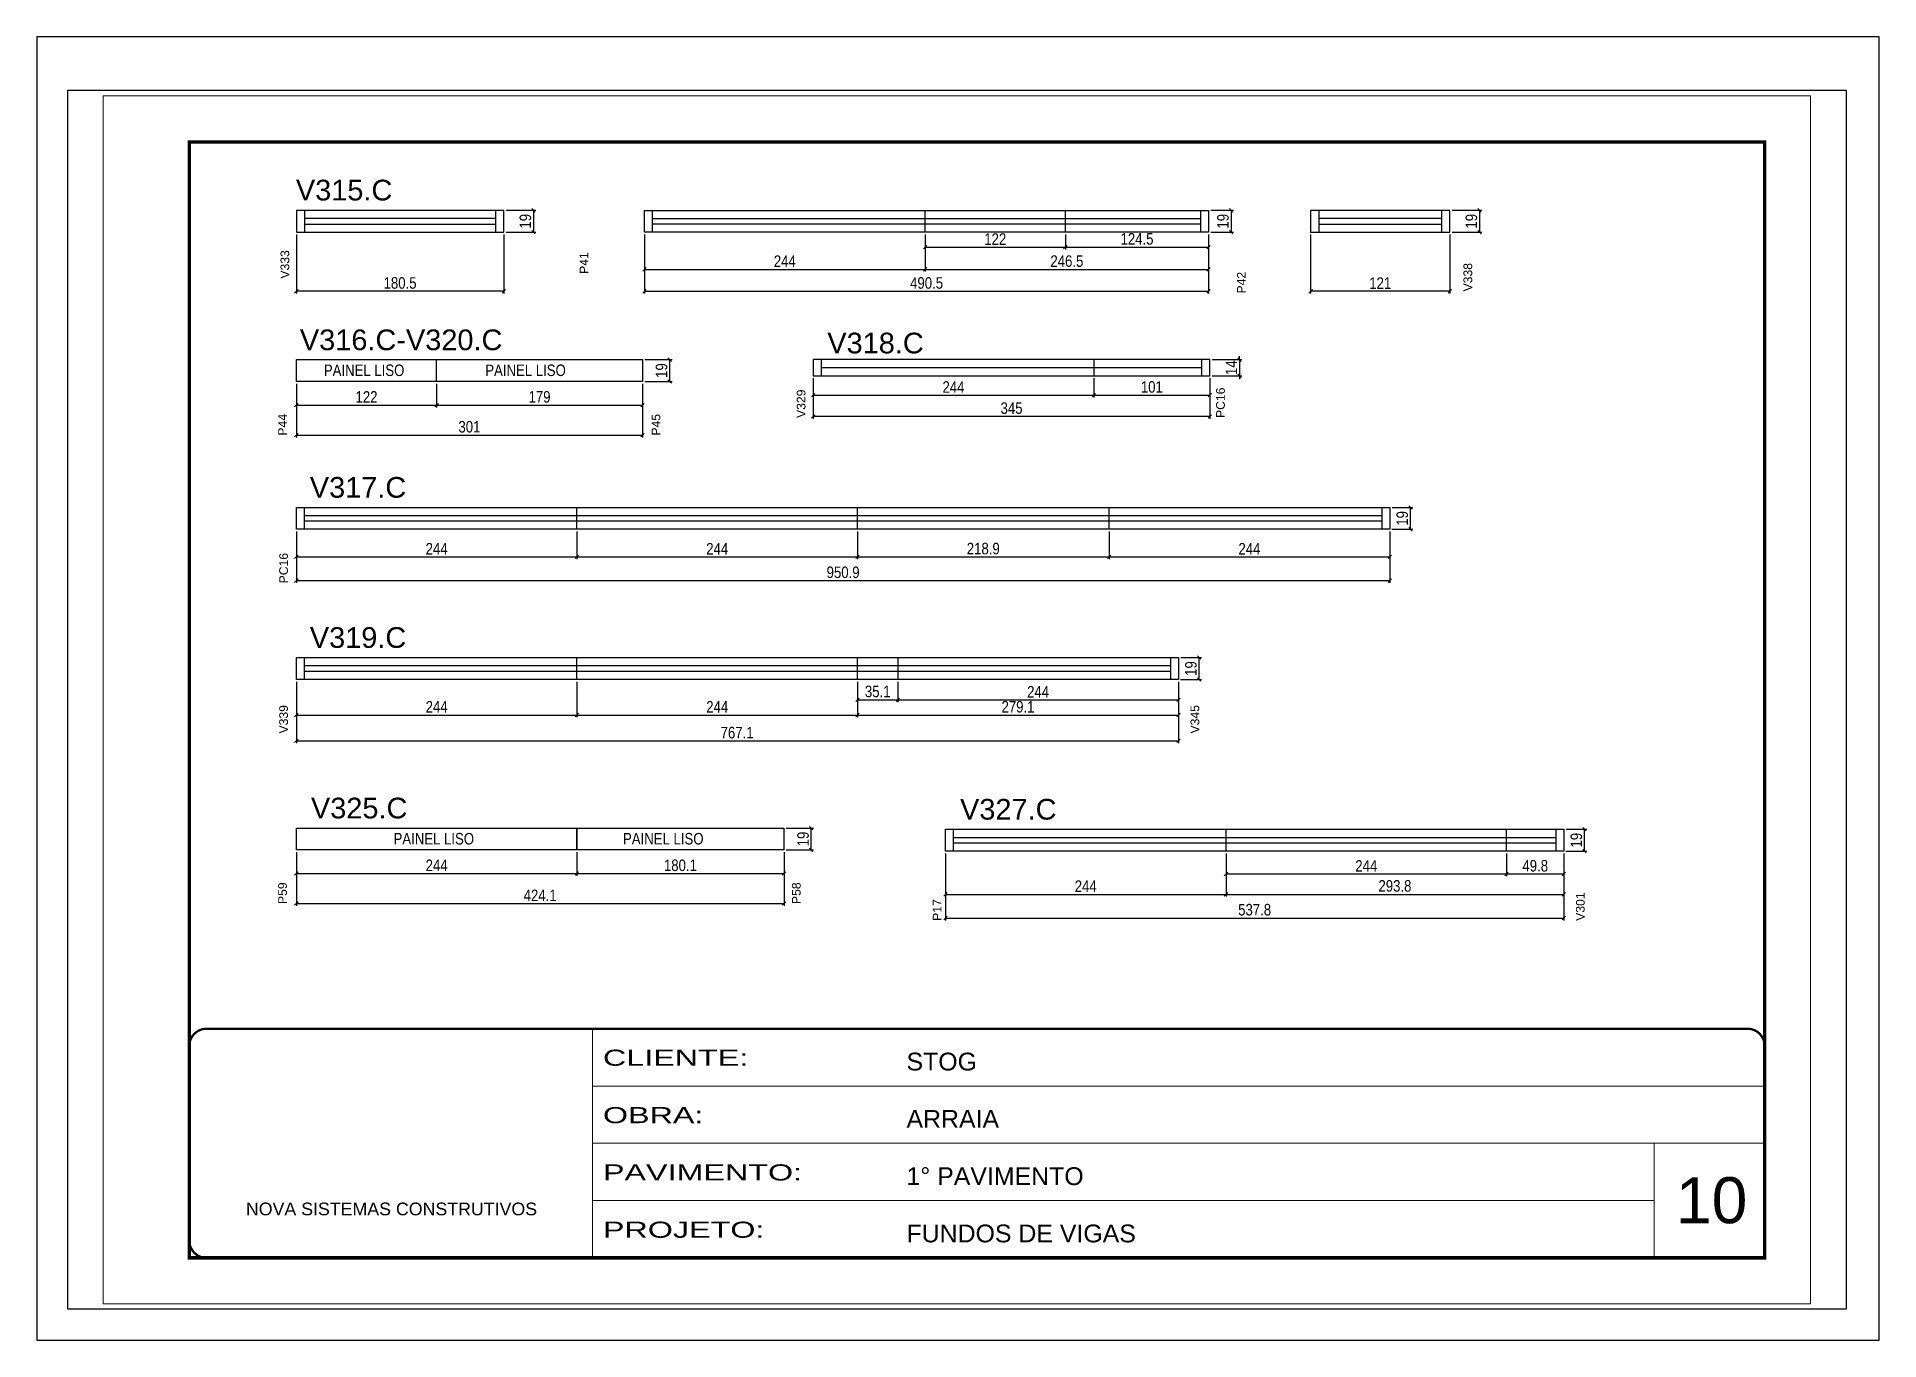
# Paper-space layout '01 (10)' of a CAD drawing. Extents: x -1 to 296, y 0 to 210.
# The model-space entities are those that its viewports show. They can reach past a viewport. Long polylines and large blocks are cut down to what shows.
import ezdxf

# ---------------------------------------------------------------- set-up
doc = ezdxf.new("R2010")
doc.units = 0
doc.linetypes.add('CONTINUO', pattern=[0])
doc.linetypes.add('DASHED', pattern=[0.75, 0.5, -0.25])
doc.layers.get('0').update_dxf_attribs({"linetype": 'CONTINUOUS'})
doc.layers.get('Defpoints').update_dxf_attribs({"linetype": 'CONTINUOUS'})
for name, color, linetype, lineweight in [('CARIMBO', 255, 'CONTINUOUS', 9), ('Folhas', 255, 'CONTINUOUS', 9), ('SARRAFO DE PRESSAO', 251, 'DASHED', 9)]:
    doc.layers.add(name, color=color, linetype=linetype, lineweight=lineweight)
for name, color, linetype in [('COTA', 241, 'CONTINUOUS'), ('NOMENCLATURA', 7, 'CONTINUOUS'), ('Painéis', 200, 'CONTINUOUS'), ('SARR_2.2x7', 40, 'CONTINUOUS'), ('SARR_EDITAR', 141, 'CONTINUOUS')]:
    doc.layers.add(name, color=color, linetype=linetype)
doc.styles.add('ARIAL', font='arial.ttf')
doc.styles.add('COTA TECNICA', font='techl___.ttf', dxfattribs={"height": 10})
doc.styles.add('Tecnologia', font='')
doc.styles.get('Tecnologia').set_extended_font_data('Forgotten Futurist')
doc.dimstyles.new('PAINEL', dxfattribs={"dimtxt": 10, "dimasz": 3, "dimexe": 3, "dimexo": 3, "dimgap": 3, "dimtad": 1, "dimdec": 1, "dimzin": 12, "dimdsep": 46, "dimtxsty": 'COTA TECNICA', "dimblk1": 'OBLIQUE', "dimblk2": 'OBLIQUE', "dimsah": 1, "dimcen": 0.9, "dimclrd": 4, "dimclre": 4, "dimclrt": 240, "dimadec": 1, "dimazin": 3, "dimtfac": 1, "dimtdec": 1, "dimtmove": 0, "dimatfit": 3, "dimfxl": 1, "dimtolj": 1, "dimtzin": 12, "dimarcsym": 0})

psp = doc.layouts.new('01 (10)')

msp = doc.modelspace()

# ---------------------------------------------------------------- texts
at = {"layer": 'CARIMBO', "style": 'ARIAL'}
msp.add_text('10', height=40, dxfattribs=at).set_placement((7225.07, 11119.55))
at = {"layer": 'COTA', "color": 240, "linetype": 'Continuous', "char_height": 10, "attachment_point": 5, "style": 'COTA TECNICA'}
for insert in [(6084.24, 11860.89), (6224.62, 11860.89), (6144.84, 11453.69), (6344.4, 11453.69)]:
    msp.add_mtext('\\A1;PAINEL LISO', dxfattribs=dict(at, insert=insert))
at = {"layer": 'NOMENCLATURA', "linetype": 'Continuous', "style": 'ARIAL'}
for s, p in [('V315.C', (6024.91, 12008.58)), ('V316.C-V320.C', (6028.38, 11878.41)), ('V318.C', (6487.06, 11875.63)), ('V317.C', (6037.01, 11750.17)), ('V319.C', (6037.01, 11619.66)), ('V325.C', (6038, 11471.41)), ('V327.C', (6602.51, 11470.38))]:
    msp.add_text(s, height=18, dxfattribs=at).set_placement(p)
for s, p in [('V333', (6019.11, 11940.64)), ('P41', (6279.18, 11944.78)), ('V338', (7047.89, 11929.5)), ('P42', (6850.94, 11927.7)), ('V329', (6468.03, 11819.52)), ('PC16', (6832.75, 11819.52)), ('P44', (6017.05, 11804.18)), ('P45', (6341.78, 11804.18)), ('PC16', (6017.98, 11675.75)), ('V339', (6017.98, 11545.24)), ('V345', (6810.51, 11545.24)), ('P59', (6017.05, 11396.98)), ('P58', (6463.86, 11396.98)), ('P17', (6586.34, 11382.38)), ('V301', (7145.72, 11382.38))]:
    msp.add_text(s, height=7.567, rotation=90, dxfattribs=at).set_placement(p)

# ---------------------------------------------------------------- blocks, each defined once
blk = doc.blocks.new('9999999999')
at = {"color": 30, "linetype": 'CONTINUO'}
for p, q in [((98564.6, 34230.2), (98564.6, 34429.4)), ((98564.6, 34379.6), (99584, 34379.6)), ((98564.6, 34329.8), (99488, 34329.8)), ((99584, 34329.8), (99488, 34329.8)), ((99488, 34329.8), (99488, 34230.2)), ((98564.6, 34280), (99488, 34280))]:
    blk.add_line(p, q, dxfattribs=at)
at = {"color": 30, "linetype": 'CONTINUO', "const_width": 2}
blk.add_lwpolyline([(99584, 34230.2), (99584, 34414.4, 0.414214), (99569, 34429.4), (98229, 34429.4, 0.414214), (98214, 34414.4), (98214, 34245.2, 0.414214), (98229, 34230.2), (99584, 34230.2)], format="xyb", dxfattribs=at)
at = {"layer": 'Folhas'}
blk.add_lwpolyline([(98139, 34190.2), (99624, 34190.2), (99624, 35240.2), (98139, 35240.2)], close=True, dxfattribs=at)
at = {"layer": 'Folhas', "color": 30, "const_width": 3}
blk.add_lwpolyline([(98214, 34230.2), (99584, 34230.2), (99584, 35200.2), (98214, 35200.2)], close=True, dxfattribs=at)
at = {"color": 7, "linetype": 'Continuous', "ltscale": 5, "style": 'ARIAL'}
for s, height, p in [('STOG', 15.48, (98837.7, 34393.1)), ('ARRAIA', 15.48, (98837.7, 34343.3)), ('1° PAVIMENTO', 15.483, (98837.7, 34293.5)), ('NOVA SISTEMAS CONSTRUTIVOS', 11.059, (98263.2, 34267.2)), ('FUNDOS DE VIGAS', 15.483, (98837.7, 34243.7))]:
    blk.add_text(s, height=height, dxfattribs=at).set_placement(p)
at = {"layer": 'Folhas', "color": 7, "style": 'Tecnologia', "width": 1.5}
for s, p in [('CLIENTE:', (98573.7, 34397.2)), ('OBRA:', (98573.7, 34347.3)), ('PAVIMENTO:', (98573.7, 34297.5)), ('PROJETO:', (98573.7, 34247.7))]:
    blk.add_text(s, height=14, dxfattribs=at).set_placement(p)
blk = doc.blocks.new('_Oblique')
at = {"color": 0, "linetype": 'ByBlock', "lineweight": -2}
blk.add_line((-0.5, -0.5), (0.5, 0.5), dxfattribs=at)
blk = doc.blocks.new('*D162')
at = {"layer": 'COTA', "color": 4, "linetype": 'Continuous', "lineweight": -2, "transparency": 16777216}
for p, q in [((6207.7, 12000), (6233.6, 12000)), ((6231.6, 12000), (6231.6, 11981)), ((6207.7, 11981), (6233.6, 11981))]:
    blk.add_line(p, q, dxfattribs=at)
at = {"layer": 'Defpoints', "color": 0, "linetype": 'Continuous', "transparency": 16777216}
for p in [(6205.7, 12000), (6205.7, 11981), (6231.6, 11981)]:
    blk.add_point(p, dxfattribs=at)
at = {"layer": 'COTA', "color": 4, "linetype": 'Continuous', "lineweight": -2, "transparency": 16777216, "xscale": 3, "yscale": 3, "zscale": 3}
for p, rotation in [((6231.6, 12000), 90), ((6231.6, 11981), 270)]:
    blk.add_blockref('_Oblique', p, dxfattribs=dict(at, rotation=rotation))
at = {"layer": 'COTA', "color": 240, "linetype": 'Continuous', "transparency": 16777216, "insert": (6224.5, 11990.5), "char_height": 10, "attachment_point": 5, "rotation": 90, "style": 'COTA TECNICA'}
blk.add_mtext('\\A1;19', dxfattribs=at)
blk = doc.blocks.new('*D163')
at = {"layer": 'COTA', "color": 4, "linetype": 'Continuous', "lineweight": -2, "transparency": 16777216}
for p, q in [((6025.3, 11979), (6025.3, 11927.6)), ((6205.7, 11979), (6205.7, 11927.6)), ((6205.7, 11929.6), (6025.3, 11929.6))]:
    blk.add_line(p, q, dxfattribs=at)
at = {"layer": 'Defpoints', "color": 0, "linetype": 'Continuous', "transparency": 16777216}
for p in [(6025.3, 11981), (6205.7, 11981), (6025.3, 11929.6)]:
    blk.add_point(p, dxfattribs=at)
at = {"layer": 'COTA', "color": 4, "linetype": 'Continuous', "lineweight": -2, "transparency": 16777216, "xscale": 3, "yscale": 3, "zscale": 3, "rotation": 180}
blk.add_blockref('_Oblique', (6025.3, 11929.6), dxfattribs=at)
at = {"layer": 'COTA', "color": 4, "linetype": 'Continuous', "lineweight": -2, "transparency": 16777216, "xscale": 3, "yscale": 3, "zscale": 3}
blk.add_blockref('_Oblique', (6205.7, 11929.6), dxfattribs=at)
at = {"layer": 'COTA', "color": 240, "linetype": 'Continuous', "transparency": 16777216, "insert": (6115.5, 11936.8), "char_height": 10, "attachment_point": 5, "style": 'COTA TECNICA'}
blk.add_mtext('\\A1;180.5', dxfattribs=at)
blk = doc.blocks.new('*D164')
at = {"layer": 'COTA', "color": 4, "linetype": 'Continuous', "lineweight": -2, "transparency": 16777216}
for p, q in [((6328.1, 11979), (6328.1, 11946.7)), ((6572.1, 11979), (6572.1, 11946.7)), ((6328.1, 11948.7), (6572.1, 11948.7))]:
    blk.add_line(p, q, dxfattribs=at)
at = {"layer": 'Defpoints', "color": 0, "linetype": 'Continuous', "transparency": 16777216}
for p in [(6328.1, 11981), (6572.1, 11981), (6572.1, 11948.7)]:
    blk.add_point(p, dxfattribs=at)
at = {"layer": 'COTA', "color": 4, "linetype": 'Continuous', "lineweight": -2, "transparency": 16777216, "xscale": 3, "yscale": 3, "zscale": 3, "rotation": 180}
blk.add_blockref('_Oblique', (6328.1, 11948.7), dxfattribs=at)
at = {"layer": 'COTA', "color": 4, "linetype": 'Continuous', "lineweight": -2, "transparency": 16777216, "xscale": 3, "yscale": 3, "zscale": 3}
blk.add_blockref('_Oblique', (6572.1, 11948.7), dxfattribs=at)
at = {"layer": 'COTA', "color": 240, "linetype": 'Continuous', "transparency": 16777216, "insert": (6450.1, 11955.8), "char_height": 10, "attachment_point": 5, "style": 'COTA TECNICA'}
blk.add_mtext('\\A1;244', dxfattribs=at)
blk = doc.blocks.new('*D165')
at = {"layer": 'COTA', "color": 4, "linetype": 'Continuous', "lineweight": -2, "transparency": 16777216}
for p, q in [((6572.1, 11979), (6572.1, 11946.7)), ((6818.6, 11979), (6818.6, 11946.7)), ((6572.1, 11948.7), (6818.6, 11948.7))]:
    blk.add_line(p, q, dxfattribs=at)
at = {"layer": 'Defpoints', "color": 0, "linetype": 'Continuous', "transparency": 16777216}
for p in [(6572.1, 11981), (6818.6, 11981), (6818.6, 11948.7)]:
    blk.add_point(p, dxfattribs=at)
at = {"layer": 'COTA', "color": 4, "linetype": 'Continuous', "lineweight": -2, "transparency": 16777216, "xscale": 3, "yscale": 3, "zscale": 3, "rotation": 180}
blk.add_blockref('_Oblique', (6572.1, 11948.7), dxfattribs=at)
at = {"layer": 'COTA', "color": 4, "linetype": 'Continuous', "lineweight": -2, "transparency": 16777216, "xscale": 3, "yscale": 3, "zscale": 3}
blk.add_blockref('_Oblique', (6818.6, 11948.7), dxfattribs=at)
at = {"layer": 'COTA', "color": 240, "linetype": 'Continuous', "transparency": 16777216, "insert": (6695.4, 11955.8), "char_height": 10, "attachment_point": 5, "style": 'COTA TECNICA'}
blk.add_mtext('\\A1;246.5', dxfattribs=at)
blk = doc.blocks.new('*D166')
at = {"layer": 'COTA', "color": 4, "linetype": 'Continuous', "lineweight": -2, "transparency": 16777216}
for p, q in [((6328.1, 11979), (6328.1, 11927.6)), ((6818.6, 11979), (6818.6, 11927.6)), ((6328.1, 11929.6), (6818.6, 11929.6))]:
    blk.add_line(p, q, dxfattribs=at)
at = {"layer": 'Defpoints', "color": 0, "linetype": 'Continuous', "transparency": 16777216}
for p in [(6328.1, 11981), (6818.6, 11981), (6818.6, 11929.6)]:
    blk.add_point(p, dxfattribs=at)
at = {"layer": 'COTA', "color": 4, "linetype": 'Continuous', "lineweight": -2, "transparency": 16777216, "xscale": 3, "yscale": 3, "zscale": 3, "rotation": 180}
blk.add_blockref('_Oblique', (6328.1, 11929.6), dxfattribs=at)
at = {"layer": 'COTA', "color": 4, "linetype": 'Continuous', "lineweight": -2, "transparency": 16777216, "xscale": 3, "yscale": 3, "zscale": 3}
blk.add_blockref('_Oblique', (6818.6, 11929.6), dxfattribs=at)
at = {"layer": 'COTA', "color": 240, "linetype": 'Continuous', "transparency": 16777216, "insert": (6573.4, 11936.8), "char_height": 10, "attachment_point": 5, "style": 'COTA TECNICA'}
blk.add_mtext('\\A1;490.5', dxfattribs=at)
blk = doc.blocks.new('*D167')
at = {"layer": 'COTA', "color": 4, "linetype": 'Continuous', "lineweight": -2, "transparency": 16777216}
for p, q in [((6820.6, 12000), (6840.3, 12000)), ((6838.3, 12000), (6838.3, 11981)), ((6820.6, 11981), (6840.3, 11981))]:
    blk.add_line(p, q, dxfattribs=at)
at = {"layer": 'Defpoints', "color": 0, "linetype": 'Continuous', "transparency": 16777216}
for p in [(6818.6, 12000), (6818.6, 11981), (6838.3, 11981)]:
    blk.add_point(p, dxfattribs=at)
at = {"layer": 'COTA', "color": 4, "linetype": 'Continuous', "lineweight": -2, "transparency": 16777216, "xscale": 3, "yscale": 3, "zscale": 3}
for p, rotation in [((6838.3, 12000), 90), ((6838.3, 11981), 270)]:
    blk.add_blockref('_Oblique', p, dxfattribs=dict(at, rotation=rotation))
at = {"layer": 'COTA', "color": 240, "linetype": 'Continuous', "transparency": 16777216, "insert": (6831.2, 11990.5), "char_height": 10, "attachment_point": 5, "rotation": 90, "style": 'COTA TECNICA'}
blk.add_mtext('\\A1;19', dxfattribs=at)
blk = doc.blocks.new('*D168')
at = {"layer": 'COTA', "color": 4, "linetype": 'Continuous', "lineweight": -2, "transparency": 16777216}
for p, q in [((6572.1, 11979), (6572.1, 11966)), ((6694.1, 11979), (6694.1, 11966)), ((6572.1, 11968), (6694.1, 11968))]:
    blk.add_line(p, q, dxfattribs=at)
at = {"layer": 'Defpoints', "color": 0, "linetype": 'Continuous', "transparency": 16777216}
for p in [(6572.1, 11981), (6694.1, 11981), (6694.1, 11968)]:
    blk.add_point(p, dxfattribs=at)
at = {"layer": 'COTA', "color": 4, "linetype": 'Continuous', "lineweight": -2, "transparency": 16777216, "xscale": 3, "yscale": 3, "zscale": 3, "rotation": 180}
blk.add_blockref('_Oblique', (6572.1, 11968), dxfattribs=at)
at = {"layer": 'COTA', "color": 4, "linetype": 'Continuous', "lineweight": -2, "transparency": 16777216, "xscale": 3, "yscale": 3, "zscale": 3}
blk.add_blockref('_Oblique', (6694.1, 11968), dxfattribs=at)
at = {"layer": 'COTA', "color": 240, "linetype": 'Continuous', "transparency": 16777216, "insert": (6633.1, 11975), "char_height": 10, "attachment_point": 5, "style": 'COTA TECNICA'}
blk.add_mtext('\\A1;122', dxfattribs=at)
blk = doc.blocks.new('*D169')
at = {"layer": 'COTA', "color": 4, "linetype": 'Continuous', "lineweight": -2, "transparency": 16777216}
for p, q in [((6694.1, 11979), (6694.1, 11966)), ((6818.6, 11979), (6818.6, 11966)), ((6694.1, 11968), (6818.6, 11968))]:
    blk.add_line(p, q, dxfattribs=at)
at = {"layer": 'Defpoints', "color": 0, "linetype": 'Continuous', "transparency": 16777216}
for p in [(6694.1, 11981), (6818.6, 11981), (6818.6, 11968)]:
    blk.add_point(p, dxfattribs=at)
at = {"layer": 'COTA', "color": 4, "linetype": 'Continuous', "lineweight": -2, "transparency": 16777216, "xscale": 3, "yscale": 3, "zscale": 3, "rotation": 180}
blk.add_blockref('_Oblique', (6694.1, 11968), dxfattribs=at)
at = {"layer": 'COTA', "color": 4, "linetype": 'Continuous', "lineweight": -2, "transparency": 16777216, "xscale": 3, "yscale": 3, "zscale": 3}
blk.add_blockref('_Oblique', (6818.6, 11968), dxfattribs=at)
at = {"layer": 'COTA', "color": 240, "linetype": 'Continuous', "transparency": 16777216, "insert": (6756.4, 11975.1), "char_height": 10, "attachment_point": 5, "style": 'COTA TECNICA'}
blk.add_mtext('\\A1;124.5', dxfattribs=at)
blk = doc.blocks.new('*D170')
at = {"layer": 'COTA', "color": 4, "linetype": 'Continuous', "lineweight": -2, "transparency": 16777216}
for p, q in [((7030.4, 12000), (7056.2, 12000)), ((7054.2, 12000), (7054.2, 11981)), ((7030.4, 11981), (7056.2, 11981))]:
    blk.add_line(p, q, dxfattribs=at)
at = {"layer": 'Defpoints', "color": 0, "linetype": 'Continuous', "transparency": 16777216}
for p in [(7028.4, 12000), (7028.4, 11981), (7054.2, 11981)]:
    blk.add_point(p, dxfattribs=at)
at = {"layer": 'COTA', "color": 4, "linetype": 'Continuous', "lineweight": -2, "transparency": 16777216, "xscale": 3, "yscale": 3, "zscale": 3}
for p, rotation in [((7054.2, 12000), 90), ((7054.2, 11981), 270)]:
    blk.add_blockref('_Oblique', p, dxfattribs=dict(at, rotation=rotation))
at = {"layer": 'COTA', "color": 240, "linetype": 'Continuous', "transparency": 16777216, "insert": (7047.2, 11990.5), "char_height": 10, "attachment_point": 5, "rotation": 90, "style": 'COTA TECNICA'}
blk.add_mtext('\\A1;19', dxfattribs=at)
blk = doc.blocks.new('*D171')
at = {"layer": 'COTA', "color": 4, "linetype": 'Continuous', "lineweight": -2, "transparency": 16777216}
for p, q in [((6907.4, 11979), (6907.4, 11927.6)), ((7028.4, 11979), (7028.4, 11927.6)), ((7028.4, 11929.6), (6907.4, 11929.6))]:
    blk.add_line(p, q, dxfattribs=at)
at = {"layer": 'Defpoints', "color": 0, "linetype": 'Continuous', "transparency": 16777216}
for p in [(6907.4, 11981), (7028.4, 11981), (6907.4, 11929.6)]:
    blk.add_point(p, dxfattribs=at)
at = {"layer": 'COTA', "color": 4, "linetype": 'Continuous', "lineweight": -2, "transparency": 16777216, "xscale": 3, "yscale": 3, "zscale": 3, "rotation": 180}
blk.add_blockref('_Oblique', (6907.4, 11929.6), dxfattribs=at)
at = {"layer": 'COTA', "color": 4, "linetype": 'Continuous', "lineweight": -2, "transparency": 16777216, "xscale": 3, "yscale": 3, "zscale": 3}
blk.add_blockref('_Oblique', (7028.4, 11929.6), dxfattribs=at)
at = {"layer": 'COTA', "color": 240, "linetype": 'Continuous', "transparency": 16777216, "insert": (6967.9, 11936.7), "char_height": 10, "attachment_point": 5, "style": 'COTA TECNICA'}
blk.add_mtext('\\A1;121', dxfattribs=at)
blk = doc.blocks.new('*D172')
at = {"layer": 'COTA', "color": 4, "linetype": 'Continuous', "lineweight": -2, "transparency": 16777216}
for p, q in [((6025.3, 11849.2), (6025.3, 11828.7)), ((6147.3, 11849.2), (6147.3, 11828.7)), ((6025.3, 11830.7), (6147.3, 11830.7))]:
    blk.add_line(p, q, dxfattribs=at)
at = {"layer": 'Defpoints', "color": 0, "linetype": 'Continuous', "transparency": 16777216}
for p in [(6025.3, 11851.2), (6147.3, 11851.2), (6147.3, 11830.7)]:
    blk.add_point(p, dxfattribs=at)
at = {"layer": 'COTA', "color": 4, "linetype": 'Continuous', "lineweight": -2, "transparency": 16777216, "xscale": 3, "yscale": 3, "zscale": 3, "rotation": 180}
blk.add_blockref('_Oblique', (6025.3, 11830.7), dxfattribs=at)
at = {"layer": 'COTA', "color": 4, "linetype": 'Continuous', "lineweight": -2, "transparency": 16777216, "xscale": 3, "yscale": 3, "zscale": 3}
blk.add_blockref('_Oblique', (6147.3, 11830.7), dxfattribs=at)
at = {"layer": 'COTA', "color": 240, "linetype": 'Continuous', "transparency": 16777216, "insert": (6086.3, 11837.8), "char_height": 10, "attachment_point": 5, "style": 'COTA TECNICA'}
blk.add_mtext('\\A1;122', dxfattribs=at)
blk = doc.blocks.new('*D173')
at = {"layer": 'COTA', "color": 4, "linetype": 'Continuous', "lineweight": -2, "transparency": 16777216}
for p, q in [((6147.3, 11849.2), (6147.3, 11828.7)), ((6326.3, 11849.2), (6326.3, 11828.7)), ((6147.3, 11830.7), (6326.3, 11830.7))]:
    blk.add_line(p, q, dxfattribs=at)
at = {"layer": 'Defpoints', "color": 0, "linetype": 'Continuous', "transparency": 16777216}
for p in [(6147.3, 11851.2), (6326.3, 11851.2), (6326.3, 11830.7)]:
    blk.add_point(p, dxfattribs=at)
at = {"layer": 'COTA', "color": 4, "linetype": 'Continuous', "lineweight": -2, "transparency": 16777216, "xscale": 3, "yscale": 3, "zscale": 3, "rotation": 180}
blk.add_blockref('_Oblique', (6147.3, 11830.7), dxfattribs=at)
at = {"layer": 'COTA', "color": 4, "linetype": 'Continuous', "lineweight": -2, "transparency": 16777216, "xscale": 3, "yscale": 3, "zscale": 3}
blk.add_blockref('_Oblique', (6326.3, 11830.7), dxfattribs=at)
at = {"layer": 'COTA', "color": 240, "linetype": 'Continuous', "transparency": 16777216, "insert": (6236.8, 11837.8), "char_height": 10, "attachment_point": 5, "style": 'COTA TECNICA'}
blk.add_mtext('\\A1;179', dxfattribs=at)
blk = doc.blocks.new('*D174')
at = {"layer": 'COTA', "color": 4, "linetype": 'Continuous', "lineweight": -2, "transparency": 16777216}
for p, q in [((6025.3, 11849.2), (6025.3, 11802.6)), ((6326.3, 11849.2), (6326.3, 11802.6)), ((6025.3, 11804.6), (6326.3, 11804.6))]:
    blk.add_line(p, q, dxfattribs=at)
at = {"layer": 'Defpoints', "color": 0, "linetype": 'Continuous', "transparency": 16777216}
for p in [(6025.3, 11851.2), (6326.3, 11851.2), (6326.3, 11804.6)]:
    blk.add_point(p, dxfattribs=at)
at = {"layer": 'COTA', "color": 4, "linetype": 'Continuous', "lineweight": -2, "transparency": 16777216, "xscale": 3, "yscale": 3, "zscale": 3, "rotation": 180}
blk.add_blockref('_Oblique', (6025.3, 11804.6), dxfattribs=at)
at = {"layer": 'COTA', "color": 4, "linetype": 'Continuous', "lineweight": -2, "transparency": 16777216, "xscale": 3, "yscale": 3, "zscale": 3}
blk.add_blockref('_Oblique', (6326.3, 11804.6), dxfattribs=at)
at = {"layer": 'COTA', "color": 240, "linetype": 'Continuous', "transparency": 16777216, "insert": (6175.8, 11811.8), "char_height": 10, "attachment_point": 5, "style": 'COTA TECNICA'}
blk.add_mtext('\\A1;301', dxfattribs=at)
blk = doc.blocks.new('*D175')
at = {"layer": 'COTA', "color": 4, "linetype": 'Continuous', "lineweight": -2, "transparency": 16777216}
for p, q in [((6328.3, 11870.2), (6352, 11870.2)), ((6350, 11851.2), (6350, 11870.2)), ((6328.3, 11851.2), (6352, 11851.2))]:
    blk.add_line(p, q, dxfattribs=at)
at = {"layer": 'Defpoints', "color": 0, "linetype": 'Continuous', "transparency": 16777216}
for p in [(6326.3, 11870.2), (6350, 11870.2), (6326.3, 11851.2)]:
    blk.add_point(p, dxfattribs=at)
at = {"layer": 'COTA', "color": 4, "linetype": 'Continuous', "lineweight": -2, "transparency": 16777216, "xscale": 3, "yscale": 3, "zscale": 3}
for p, rotation in [((6350, 11870.2), 90), ((6350, 11851.2), 270)]:
    blk.add_blockref('_Oblique', p, dxfattribs=dict(at, rotation=rotation))
at = {"layer": 'COTA', "color": 240, "linetype": 'Continuous', "transparency": 16777216, "insert": (6342.9, 11860.7), "char_height": 10, "attachment_point": 5, "rotation": 90, "style": 'COTA TECNICA'}
blk.add_mtext('\\A1;19', dxfattribs=at)
blk = doc.blocks.new('*D176')
at = {"layer": 'COTA', "color": 4, "linetype": 'Continuous', "lineweight": -2, "transparency": 16777216}
for p, q in [((6025.3, 11720.7), (6025.3, 11696.8)), ((6269.3, 11720.7), (6269.3, 11696.8)), ((6025.3, 11698.8), (6269.3, 11698.8))]:
    blk.add_line(p, q, dxfattribs=at)
at = {"layer": 'Defpoints', "color": 0, "linetype": 'Continuous', "transparency": 16777216}
for p in [(6025.3, 11722.7), (6269.3, 11722.7), (6269.3, 11698.8)]:
    blk.add_point(p, dxfattribs=at)
at = {"layer": 'COTA', "color": 4, "linetype": 'Continuous', "lineweight": -2, "transparency": 16777216, "xscale": 3, "yscale": 3, "zscale": 3, "rotation": 180}
blk.add_blockref('_Oblique', (6025.3, 11698.8), dxfattribs=at)
at = {"layer": 'COTA', "color": 4, "linetype": 'Continuous', "lineweight": -2, "transparency": 16777216, "xscale": 3, "yscale": 3, "zscale": 3}
blk.add_blockref('_Oblique', (6269.3, 11698.8), dxfattribs=at)
at = {"layer": 'COTA', "color": 240, "linetype": 'Continuous', "transparency": 16777216, "insert": (6147.3, 11705.8), "char_height": 10, "attachment_point": 5, "style": 'COTA TECNICA'}
blk.add_mtext('\\A1;244', dxfattribs=at)
blk = doc.blocks.new('*D177')
at = {"layer": 'COTA', "color": 4, "linetype": 'Continuous', "lineweight": -2, "transparency": 16777216}
for p, q in [((6513.3, 11720.7), (6513.3, 11696.8)), ((6732.2, 11720.7), (6732.2, 11696.8)), ((6513.3, 11698.8), (6732.2, 11698.8))]:
    blk.add_line(p, q, dxfattribs=at)
at = {"layer": 'Defpoints', "color": 0, "linetype": 'Continuous', "transparency": 16777216}
for p in [(6513.3, 11722.7), (6732.2, 11722.7), (6732.2, 11698.8)]:
    blk.add_point(p, dxfattribs=at)
at = {"layer": 'COTA', "color": 4, "linetype": 'Continuous', "lineweight": -2, "transparency": 16777216, "xscale": 3, "yscale": 3, "zscale": 3, "rotation": 180}
blk.add_blockref('_Oblique', (6513.3, 11698.8), dxfattribs=at)
at = {"layer": 'COTA', "color": 4, "linetype": 'Continuous', "lineweight": -2, "transparency": 16777216, "xscale": 3, "yscale": 3, "zscale": 3}
blk.add_blockref('_Oblique', (6732.2, 11698.8), dxfattribs=at)
at = {"layer": 'COTA', "color": 240, "linetype": 'Continuous', "transparency": 16777216, "insert": (6622.7, 11705.9), "char_height": 10, "attachment_point": 5, "style": 'COTA TECNICA'}
blk.add_mtext('\\A1;218.9', dxfattribs=at)
blk = doc.blocks.new('*D178')
at = {"layer": 'COTA', "color": 4, "linetype": 'Continuous', "lineweight": -2, "transparency": 16777216}
for p, q in [((6732.2, 11720.7), (6732.2, 11696.8)), ((6976.2, 11720.7), (6976.2, 11696.8)), ((6732.2, 11698.8), (6976.2, 11698.8))]:
    blk.add_line(p, q, dxfattribs=at)
at = {"layer": 'Defpoints', "color": 0, "linetype": 'Continuous', "transparency": 16777216}
for p in [(6732.2, 11722.7), (6976.2, 11722.7), (6976.2, 11698.8)]:
    blk.add_point(p, dxfattribs=at)
at = {"layer": 'COTA', "color": 4, "linetype": 'Continuous', "lineweight": -2, "transparency": 16777216, "xscale": 3, "yscale": 3, "zscale": 3, "rotation": 180}
blk.add_blockref('_Oblique', (6732.2, 11698.8), dxfattribs=at)
at = {"layer": 'COTA', "color": 4, "linetype": 'Continuous', "lineweight": -2, "transparency": 16777216, "xscale": 3, "yscale": 3, "zscale": 3}
blk.add_blockref('_Oblique', (6976.2, 11698.8), dxfattribs=at)
at = {"layer": 'COTA', "color": 240, "linetype": 'Continuous', "transparency": 16777216, "insert": (6854.2, 11705.8), "char_height": 10, "attachment_point": 5, "style": 'COTA TECNICA'}
blk.add_mtext('\\A1;244', dxfattribs=at)
blk = doc.blocks.new('*D179')
at = {"layer": 'COTA', "color": 4, "linetype": 'Continuous', "lineweight": -2, "transparency": 16777216}
for p, q in [((6025.3, 11720.7), (6025.3, 11676.1)), ((6976.2, 11720.7), (6976.2, 11676.1)), ((6025.3, 11678.1), (6976.2, 11678.1))]:
    blk.add_line(p, q, dxfattribs=at)
at = {"layer": 'Defpoints', "color": 0, "linetype": 'Continuous', "transparency": 16777216}
for p in [(6025.3, 11722.7), (6976.2, 11722.7), (6976.2, 11678.1)]:
    blk.add_point(p, dxfattribs=at)
at = {"layer": 'COTA', "color": 4, "linetype": 'Continuous', "lineweight": -2, "transparency": 16777216, "xscale": 3, "yscale": 3, "zscale": 3, "rotation": 180}
blk.add_blockref('_Oblique', (6025.3, 11678.1), dxfattribs=at)
at = {"layer": 'COTA', "color": 4, "linetype": 'Continuous', "lineweight": -2, "transparency": 16777216, "xscale": 3, "yscale": 3, "zscale": 3}
blk.add_blockref('_Oblique', (6976.2, 11678.1), dxfattribs=at)
at = {"layer": 'COTA', "color": 240, "linetype": 'Continuous', "transparency": 16777216, "insert": (6500.8, 11685.3), "char_height": 10, "attachment_point": 5, "style": 'COTA TECNICA'}
blk.add_mtext('\\A1;950.9', dxfattribs=at)
blk = doc.blocks.new('*D180')
at = {"layer": 'COTA', "color": 4, "linetype": 'Continuous', "lineweight": -2, "transparency": 16777216}
for p, q in [((6978.2, 11741.7), (6996.2, 11741.7)), ((6994.2, 11722.7), (6994.2, 11741.7)), ((6977.9, 11722.7), (6996.2, 11722.7))]:
    blk.add_line(p, q, dxfattribs=at)
at = {"layer": 'Defpoints', "color": 0, "linetype": 'Continuous', "transparency": 16777216}
for p in [(6976.2, 11741.7), (6994.2, 11741.7), (6975.9, 11722.7)]:
    blk.add_point(p, dxfattribs=at)
at = {"layer": 'COTA', "color": 4, "linetype": 'Continuous', "lineweight": -2, "transparency": 16777216, "xscale": 3, "yscale": 3, "zscale": 3}
for p, rotation in [((6994.2, 11741.7), 90), ((6994.2, 11722.7), 270)]:
    blk.add_blockref('_Oblique', p, dxfattribs=dict(at, rotation=rotation))
at = {"layer": 'COTA', "color": 240, "linetype": 'Continuous', "transparency": 16777216, "insert": (6987.1, 11732.2), "char_height": 10, "attachment_point": 5, "rotation": 90, "style": 'COTA TECNICA'}
blk.add_mtext('\\A1;19', dxfattribs=at)
blk = doc.blocks.new('*D181')
at = {"layer": 'COTA', "color": 4, "linetype": 'Continuous', "lineweight": -2, "transparency": 16777216}
for p, q in [((6269.3, 11720.7), (6269.3, 11696.8)), ((6513.3, 11720.7), (6513.3, 11696.8)), ((6269.3, 11698.8), (6513.3, 11698.8))]:
    blk.add_line(p, q, dxfattribs=at)
at = {"layer": 'Defpoints', "color": 0, "linetype": 'Continuous', "transparency": 16777216}
for p in [(6269.3, 11722.7), (6513.3, 11722.7), (6513.3, 11698.8)]:
    blk.add_point(p, dxfattribs=at)
at = {"layer": 'COTA', "color": 4, "linetype": 'Continuous', "lineweight": -2, "transparency": 16777216, "xscale": 3, "yscale": 3, "zscale": 3, "rotation": 180}
blk.add_blockref('_Oblique', (6269.3, 11698.8), dxfattribs=at)
at = {"layer": 'COTA', "color": 4, "linetype": 'Continuous', "lineweight": -2, "transparency": 16777216, "xscale": 3, "yscale": 3, "zscale": 3}
blk.add_blockref('_Oblique', (6513.3, 11698.8), dxfattribs=at)
at = {"layer": 'COTA', "color": 240, "linetype": 'Continuous', "transparency": 16777216, "insert": (6391.3, 11705.8), "char_height": 10, "attachment_point": 5, "style": 'COTA TECNICA'}
blk.add_mtext('\\A1;244', dxfattribs=at)
blk = doc.blocks.new('*D182')
at = {"layer": 'COTA', "color": 4, "linetype": 'Continuous', "lineweight": -2, "transparency": 16777216}
for p, q in [((6845.6, 11870.2), (6845.6, 11873.2)), ((6821.7, 11870.2), (6847.6, 11870.2)), ((6845.6, 11870.2), (6845.6, 11856.2)), ((6821.7, 11856.2), (6847.6, 11856.2)), ((6845.6, 11856.2), (6845.6, 11853.2))]:
    blk.add_line(p, q, dxfattribs=at)
at = {"layer": 'Defpoints', "color": 0, "linetype": 'Continuous', "transparency": 16777216}
for p in [(6819.7, 11870.2), (6819.7, 11856.2), (6845.6, 11856.2)]:
    blk.add_point(p, dxfattribs=at)
at = {"layer": 'COTA', "color": 4, "linetype": 'Continuous', "lineweight": -2, "transparency": 16777216, "xscale": 3, "yscale": 3, "zscale": 3}
for p, rotation in [((6845.6, 11870.2), 270), ((6845.6, 11856.2), 90)]:
    blk.add_blockref('_Oblique', p, dxfattribs=dict(at, rotation=rotation))
at = {"layer": 'COTA', "color": 240, "linetype": 'Continuous', "transparency": 16777216, "insert": (6838.5, 11863.2), "char_height": 10, "attachment_point": 5, "rotation": 90, "style": 'COTA TECNICA'}
blk.add_mtext('\\A1;14', dxfattribs=at)
blk = doc.blocks.new('*D183')
at = {"layer": 'COTA', "color": 4, "linetype": 'Continuous', "lineweight": -2, "transparency": 16777216}
for p, q in [((6474.8, 11854.2), (6474.8, 11818.8)), ((6819.7, 11854.2), (6819.7, 11818.8)), ((6819.7, 11820.8), (6474.8, 11820.8))]:
    blk.add_line(p, q, dxfattribs=at)
at = {"layer": 'Defpoints', "color": 0, "linetype": 'Continuous', "transparency": 16777216}
for p in [(6474.8, 11856.2), (6819.7, 11856.2), (6474.8, 11820.8)]:
    blk.add_point(p, dxfattribs=at)
at = {"layer": 'COTA', "color": 4, "linetype": 'Continuous', "lineweight": -2, "transparency": 16777216, "xscale": 3, "yscale": 3, "zscale": 3, "rotation": 180}
blk.add_blockref('_Oblique', (6474.8, 11820.8), dxfattribs=at)
at = {"layer": 'COTA', "color": 4, "linetype": 'Continuous', "lineweight": -2, "transparency": 16777216, "xscale": 3, "yscale": 3, "zscale": 3}
blk.add_blockref('_Oblique', (6819.7, 11820.8), dxfattribs=at)
at = {"layer": 'COTA', "color": 240, "linetype": 'Continuous', "transparency": 16777216, "insert": (6647.3, 11828), "char_height": 10, "attachment_point": 5, "style": 'COTA TECNICA'}
blk.add_mtext('\\A1;345', dxfattribs=at)
blk = doc.blocks.new('*D184')
at = {"layer": 'COTA', "color": 4, "linetype": 'Continuous', "lineweight": -2, "transparency": 16777216}
for p, q in [((6474.8, 11854.2), (6474.8, 11837.3)), ((6718.8, 11854.2), (6718.8, 11837.3)), ((6474.8, 11839.3), (6718.8, 11839.3))]:
    blk.add_line(p, q, dxfattribs=at)
at = {"layer": 'Defpoints', "color": 0, "linetype": 'Continuous', "transparency": 16777216}
for p in [(6474.8, 11856.2), (6718.8, 11856.2), (6718.8, 11839.3)]:
    blk.add_point(p, dxfattribs=at)
at = {"layer": 'COTA', "color": 4, "linetype": 'Continuous', "lineweight": -2, "transparency": 16777216, "xscale": 3, "yscale": 3, "zscale": 3, "rotation": 180}
blk.add_blockref('_Oblique', (6474.8, 11839.3), dxfattribs=at)
at = {"layer": 'COTA', "color": 4, "linetype": 'Continuous', "lineweight": -2, "transparency": 16777216, "xscale": 3, "yscale": 3, "zscale": 3}
blk.add_blockref('_Oblique', (6718.8, 11839.3), dxfattribs=at)
at = {"layer": 'COTA', "color": 240, "linetype": 'Continuous', "transparency": 16777216, "insert": (6596.8, 11846.4), "char_height": 10, "attachment_point": 5, "style": 'COTA TECNICA'}
blk.add_mtext('\\A1;244', dxfattribs=at)
blk = doc.blocks.new('*D185')
at = {"layer": 'COTA', "color": 4, "linetype": 'Continuous', "lineweight": -2, "transparency": 16777216}
for p, q in [((6718.8, 11854.2), (6718.8, 11837.3)), ((6819.7, 11854.2), (6819.7, 11837.3)), ((6718.8, 11839.3), (6819.7, 11839.3))]:
    blk.add_line(p, q, dxfattribs=at)
at = {"layer": 'Defpoints', "color": 0, "linetype": 'Continuous', "transparency": 16777216}
for p in [(6718.8, 11856.2), (6819.7, 11856.2), (6819.7, 11839.3)]:
    blk.add_point(p, dxfattribs=at)
at = {"layer": 'COTA', "color": 4, "linetype": 'Continuous', "lineweight": -2, "transparency": 16777216, "xscale": 3, "yscale": 3, "zscale": 3, "rotation": 180}
blk.add_blockref('_Oblique', (6718.8, 11839.3), dxfattribs=at)
at = {"layer": 'COTA', "color": 4, "linetype": 'Continuous', "lineweight": -2, "transparency": 16777216, "xscale": 3, "yscale": 3, "zscale": 3}
blk.add_blockref('_Oblique', (6819.7, 11839.3), dxfattribs=at)
at = {"layer": 'COTA', "color": 240, "linetype": 'Continuous', "transparency": 16777216, "insert": (6769.3, 11846.4), "char_height": 10, "attachment_point": 5, "style": 'COTA TECNICA'}
blk.add_mtext('\\A1;101', dxfattribs=at)
blk = doc.blocks.new('*D186')
at = {"layer": 'COTA', "color": 4, "linetype": 'Continuous', "lineweight": -2, "transparency": 16777216}
for p, q in [((6025.3, 11590.2), (6025.3, 11559.3)), ((6269.3, 11590.2), (6269.3, 11559.3)), ((6025.3, 11561.3), (6269.3, 11561.3))]:
    blk.add_line(p, q, dxfattribs=at)
at = {"layer": 'Defpoints', "color": 0, "linetype": 'Continuous', "transparency": 16777216}
for p in [(6025.3, 11592.2), (6269.3, 11592.2), (6269.3, 11561.3)]:
    blk.add_point(p, dxfattribs=at)
at = {"layer": 'COTA', "color": 4, "linetype": 'Continuous', "lineweight": -2, "transparency": 16777216, "xscale": 3, "yscale": 3, "zscale": 3, "rotation": 180}
blk.add_blockref('_Oblique', (6025.3, 11561.3), dxfattribs=at)
at = {"layer": 'COTA', "color": 4, "linetype": 'Continuous', "lineweight": -2, "transparency": 16777216, "xscale": 3, "yscale": 3, "zscale": 3}
blk.add_blockref('_Oblique', (6269.3, 11561.3), dxfattribs=at)
at = {"layer": 'COTA', "color": 240, "linetype": 'Continuous', "transparency": 16777216, "insert": (6147.3, 11568.4), "char_height": 10, "attachment_point": 5, "style": 'COTA TECNICA'}
blk.add_mtext('\\A1;244', dxfattribs=at)
blk = doc.blocks.new('*D187')
at = {"layer": 'COTA', "color": 4, "linetype": 'Continuous', "lineweight": -2, "transparency": 16777216}
for p, q in [((6269.3, 11590.2), (6269.3, 11559.3)), ((6513.3, 11590.2), (6513.3, 11559.3)), ((6269.3, 11561.3), (6513.3, 11561.3))]:
    blk.add_line(p, q, dxfattribs=at)
at = {"layer": 'Defpoints', "color": 0, "linetype": 'Continuous', "transparency": 16777216}
for p in [(6269.3, 11592.2), (6513.3, 11592.2), (6513.3, 11561.3)]:
    blk.add_point(p, dxfattribs=at)
at = {"layer": 'COTA', "color": 4, "linetype": 'Continuous', "lineweight": -2, "transparency": 16777216, "xscale": 3, "yscale": 3, "zscale": 3, "rotation": 180}
blk.add_blockref('_Oblique', (6269.3, 11561.3), dxfattribs=at)
at = {"layer": 'COTA', "color": 4, "linetype": 'Continuous', "lineweight": -2, "transparency": 16777216, "xscale": 3, "yscale": 3, "zscale": 3}
blk.add_blockref('_Oblique', (6513.3, 11561.3), dxfattribs=at)
at = {"layer": 'COTA', "color": 240, "linetype": 'Continuous', "transparency": 16777216, "insert": (6391.3, 11568.4), "char_height": 10, "attachment_point": 5, "style": 'COTA TECNICA'}
blk.add_mtext('\\A1;244', dxfattribs=at)
blk = doc.blocks.new('*D188')
at = {"layer": 'COTA', "color": 4, "linetype": 'Continuous', "lineweight": -2, "transparency": 16777216}
for p, q in [((6513.3, 11590.2), (6513.3, 11559.3)), ((6792.4, 11590.2), (6792.4, 11559.3)), ((6513.3, 11561.3), (6792.4, 11561.3))]:
    blk.add_line(p, q, dxfattribs=at)
at = {"layer": 'Defpoints', "color": 0, "linetype": 'Continuous', "transparency": 16777216}
for p in [(6513.3, 11592.2), (6792.4, 11592.2), (6792.4, 11561.3)]:
    blk.add_point(p, dxfattribs=at)
at = {"layer": 'COTA', "color": 4, "linetype": 'Continuous', "lineweight": -2, "transparency": 16777216, "xscale": 3, "yscale": 3, "zscale": 3, "rotation": 180}
blk.add_blockref('_Oblique', (6513.3, 11561.3), dxfattribs=at)
at = {"layer": 'COTA', "color": 4, "linetype": 'Continuous', "lineweight": -2, "transparency": 16777216, "xscale": 3, "yscale": 3, "zscale": 3}
blk.add_blockref('_Oblique', (6792.4, 11561.3), dxfattribs=at)
at = {"layer": 'COTA', "color": 240, "linetype": 'Continuous', "transparency": 16777216, "insert": (6652.9, 11568.4), "char_height": 10, "attachment_point": 5, "style": 'COTA TECNICA'}
blk.add_mtext('\\A1;279.1', dxfattribs=at)
blk = doc.blocks.new('*D189')
at = {"layer": 'COTA', "color": 4, "linetype": 'Continuous', "lineweight": -2, "transparency": 16777216}
for p, q in [((6025.3, 11590.2), (6025.3, 11536.8)), ((6792.4, 11590.2), (6792.4, 11536.8)), ((6025.3, 11538.8), (6792.4, 11538.8))]:
    blk.add_line(p, q, dxfattribs=at)
at = {"layer": 'Defpoints', "color": 0, "linetype": 'Continuous', "transparency": 16777216}
for p in [(6025.3, 11592.2), (6792.4, 11592.2), (6792.4, 11538.8)]:
    blk.add_point(p, dxfattribs=at)
at = {"layer": 'COTA', "color": 4, "linetype": 'Continuous', "lineweight": -2, "transparency": 16777216, "xscale": 3, "yscale": 3, "zscale": 3, "rotation": 180}
blk.add_blockref('_Oblique', (6025.3, 11538.8), dxfattribs=at)
at = {"layer": 'COTA', "color": 4, "linetype": 'Continuous', "lineweight": -2, "transparency": 16777216, "xscale": 3, "yscale": 3, "zscale": 3}
blk.add_blockref('_Oblique', (6792.4, 11538.8), dxfattribs=at)
at = {"layer": 'COTA', "color": 240, "linetype": 'Continuous', "transparency": 16777216, "insert": (6408.6, 11545.9), "char_height": 10, "attachment_point": 5, "style": 'COTA TECNICA'}
blk.add_mtext('\\A1;767.1', dxfattribs=at)
blk = doc.blocks.new('*D190')
at = {"layer": 'COTA', "color": 4, "linetype": 'Continuous', "lineweight": -2, "transparency": 16777216}
for p, q in [((6794.4, 11611.2), (6812.4, 11611.2)), ((6810.4, 11592.2), (6810.4, 11611.2)), ((6794.1, 11592.2), (6812.4, 11592.2))]:
    blk.add_line(p, q, dxfattribs=at)
at = {"layer": 'Defpoints', "color": 0, "linetype": 'Continuous', "transparency": 16777216}
for p in [(6792.4, 11611.2), (6810.4, 11611.2), (6792.1, 11592.2)]:
    blk.add_point(p, dxfattribs=at)
at = {"layer": 'COTA', "color": 4, "linetype": 'Continuous', "lineweight": -2, "transparency": 16777216, "xscale": 3, "yscale": 3, "zscale": 3}
for p, rotation in [((6810.4, 11611.2), 90), ((6810.4, 11592.2), 270)]:
    blk.add_blockref('_Oblique', p, dxfattribs=dict(at, rotation=rotation))
at = {"layer": 'COTA', "color": 240, "linetype": 'Continuous', "transparency": 16777216, "insert": (6803.3, 11601.7), "char_height": 10, "attachment_point": 5, "rotation": 90, "style": 'COTA TECNICA'}
blk.add_mtext('\\A1;19', dxfattribs=at)
blk = doc.blocks.new('*D191')
at = {"layer": 'COTA', "color": 4, "linetype": 'Continuous', "lineweight": -2, "transparency": 16777216}
for p, q in [((6513.3, 11590.2), (6513.3, 11572.4)), ((6548.4, 11590.2), (6548.4, 11572.4)), ((6513.3, 11574.4), (6548.4, 11574.4))]:
    blk.add_line(p, q, dxfattribs=at)
at = {"layer": 'Defpoints', "color": 0, "linetype": 'Continuous', "transparency": 16777216}
for p in [(6513.3, 11592.2), (6548.4, 11592.2), (6548.4, 11574.4)]:
    blk.add_point(p, dxfattribs=at)
at = {"layer": 'COTA', "color": 4, "linetype": 'Continuous', "lineweight": -2, "transparency": 16777216, "xscale": 3, "yscale": 3, "zscale": 3, "rotation": 180}
blk.add_blockref('_Oblique', (6513.3, 11574.4), dxfattribs=at)
at = {"layer": 'COTA', "color": 4, "linetype": 'Continuous', "lineweight": -2, "transparency": 16777216, "xscale": 3, "yscale": 3, "zscale": 3}
blk.add_blockref('_Oblique', (6548.4, 11574.4), dxfattribs=at)
at = {"layer": 'COTA', "color": 240, "linetype": 'Continuous', "transparency": 16777216, "insert": (6530.9, 11581.7), "char_height": 10, "attachment_point": 5, "style": 'COTA TECNICA'}
blk.add_mtext('\\A1;35.1', dxfattribs=at)
blk = doc.blocks.new('*D192')
at = {"layer": 'COTA', "color": 4, "linetype": 'Continuous', "lineweight": -2, "transparency": 16777216}
for p, q in [((6548.4, 11590.2), (6548.4, 11572.4)), ((6792.4, 11590.2), (6792.4, 11572.4)), ((6548.4, 11574.4), (6792.4, 11574.4))]:
    blk.add_line(p, q, dxfattribs=at)
at = {"layer": 'Defpoints', "color": 0, "linetype": 'Continuous', "transparency": 16777216}
for p in [(6548.4, 11592.2), (6792.4, 11592.2), (6792.4, 11574.4)]:
    blk.add_point(p, dxfattribs=at)
at = {"layer": 'COTA', "color": 4, "linetype": 'Continuous', "lineweight": -2, "transparency": 16777216, "xscale": 3, "yscale": 3, "zscale": 3, "rotation": 180}
blk.add_blockref('_Oblique', (6548.4, 11574.4), dxfattribs=at)
at = {"layer": 'COTA', "color": 4, "linetype": 'Continuous', "lineweight": -2, "transparency": 16777216, "xscale": 3, "yscale": 3, "zscale": 3}
blk.add_blockref('_Oblique', (6792.4, 11574.4), dxfattribs=at)
at = {"layer": 'COTA', "color": 240, "linetype": 'Continuous', "transparency": 16777216, "insert": (6670.4, 11581.5), "char_height": 10, "attachment_point": 5, "style": 'COTA TECNICA'}
blk.add_mtext('\\A1;244', dxfattribs=at)
blk = doc.blocks.new('*D272')
at = {"layer": 'COTA', "color": 4, "linetype": 'Continuous', "lineweight": -2, "transparency": 16777216}
for p, q in [((6025.3, 11442), (6025.3, 11421.5)), ((6269.3, 11442), (6269.3, 11421.5)), ((6025.3, 11423.5), (6269.3, 11423.5))]:
    blk.add_line(p, q, dxfattribs=at)
at = {"layer": 'Defpoints', "color": 0, "linetype": 'Continuous', "transparency": 16777216}
for p in [(6025.3, 11444), (6269.3, 11444), (6269.3, 11423.5)]:
    blk.add_point(p, dxfattribs=at)
at = {"layer": 'COTA', "color": 4, "linetype": 'Continuous', "lineweight": -2, "transparency": 16777216, "xscale": 3, "yscale": 3, "zscale": 3, "rotation": 180}
blk.add_blockref('_Oblique', (6025.3, 11423.5), dxfattribs=at)
at = {"layer": 'COTA', "color": 4, "linetype": 'Continuous', "lineweight": -2, "transparency": 16777216, "xscale": 3, "yscale": 3, "zscale": 3}
blk.add_blockref('_Oblique', (6269.3, 11423.5), dxfattribs=at)
at = {"layer": 'COTA', "color": 240, "linetype": 'Continuous', "transparency": 16777216, "insert": (6147.3, 11430.6), "char_height": 10, "attachment_point": 5, "style": 'COTA TECNICA'}
blk.add_mtext('\\A1;244', dxfattribs=at)
blk = doc.blocks.new('*D273')
at = {"layer": 'COTA', "color": 4, "linetype": 'Continuous', "lineweight": -2, "transparency": 16777216}
for p, q in [((6269.3, 11442), (6269.3, 11421.5)), ((6449.4, 11442), (6449.4, 11421.5)), ((6269.3, 11423.5), (6449.4, 11423.5))]:
    blk.add_line(p, q, dxfattribs=at)
at = {"layer": 'Defpoints', "color": 0, "linetype": 'Continuous', "transparency": 16777216}
for p in [(6269.3, 11444), (6449.4, 11444), (6449.4, 11423.5)]:
    blk.add_point(p, dxfattribs=at)
at = {"layer": 'COTA', "color": 4, "linetype": 'Continuous', "lineweight": -2, "transparency": 16777216, "xscale": 3, "yscale": 3, "zscale": 3, "rotation": 180}
blk.add_blockref('_Oblique', (6269.3, 11423.5), dxfattribs=at)
at = {"layer": 'COTA', "color": 4, "linetype": 'Continuous', "lineweight": -2, "transparency": 16777216, "xscale": 3, "yscale": 3, "zscale": 3}
blk.add_blockref('_Oblique', (6449.4, 11423.5), dxfattribs=at)
at = {"layer": 'COTA', "color": 240, "linetype": 'Continuous', "transparency": 16777216, "insert": (6359.3, 11430.6), "char_height": 10, "attachment_point": 5, "style": 'COTA TECNICA'}
blk.add_mtext('\\A1;180.1', dxfattribs=at)
blk = doc.blocks.new('*D274')
at = {"layer": 'COTA', "color": 4, "linetype": 'Continuous', "lineweight": -2, "transparency": 16777216}
for p, q in [((6025.3, 11442), (6025.3, 11395.4)), ((6449.4, 11442), (6449.4, 11395.4)), ((6025.3, 11397.4), (6449.4, 11397.4))]:
    blk.add_line(p, q, dxfattribs=at)
at = {"layer": 'Defpoints', "color": 0, "linetype": 'Continuous', "transparency": 16777216}
for p in [(6025.3, 11444), (6449.4, 11444), (6449.4, 11397.4)]:
    blk.add_point(p, dxfattribs=at)
at = {"layer": 'COTA', "color": 4, "linetype": 'Continuous', "lineweight": -2, "transparency": 16777216, "xscale": 3, "yscale": 3, "zscale": 3, "rotation": 180}
blk.add_blockref('_Oblique', (6025.3, 11397.4), dxfattribs=at)
at = {"layer": 'COTA', "color": 4, "linetype": 'Continuous', "lineweight": -2, "transparency": 16777216, "xscale": 3, "yscale": 3, "zscale": 3}
blk.add_blockref('_Oblique', (6449.4, 11397.4), dxfattribs=at)
at = {"layer": 'COTA', "color": 240, "linetype": 'Continuous', "transparency": 16777216, "insert": (6237.3, 11404.5), "char_height": 10, "attachment_point": 5, "style": 'COTA TECNICA'}
blk.add_mtext('\\A1;424.1', dxfattribs=at)
blk = doc.blocks.new('*D275')
at = {"layer": 'COTA', "color": 4, "linetype": 'Continuous', "lineweight": -2, "transparency": 16777216}
for p, q in [((6451.4, 11463), (6475.1, 11463)), ((6473.1, 11444), (6473.1, 11463)), ((6451.4, 11444), (6475.1, 11444))]:
    blk.add_line(p, q, dxfattribs=at)
at = {"layer": 'Defpoints', "color": 0, "linetype": 'Continuous', "transparency": 16777216}
for p in [(6449.4, 11463), (6473.1, 11463), (6449.4, 11444)]:
    blk.add_point(p, dxfattribs=at)
at = {"layer": 'COTA', "color": 4, "linetype": 'Continuous', "lineweight": -2, "transparency": 16777216, "xscale": 3, "yscale": 3, "zscale": 3}
for p, rotation in [((6473.1, 11463), 90), ((6473.1, 11444), 270)]:
    blk.add_blockref('_Oblique', p, dxfattribs=dict(at, rotation=rotation))
at = {"layer": 'COTA', "color": 240, "linetype": 'Continuous', "transparency": 16777216, "insert": (6466, 11453.5), "char_height": 10, "attachment_point": 5, "rotation": 90, "style": 'COTA TECNICA'}
blk.add_mtext('\\A1;19', dxfattribs=at)
blk = doc.blocks.new('*D288')
at = {"layer": 'COTA', "color": 4, "linetype": 'Continuous', "lineweight": -2, "transparency": 16777216}
for p, q in [((6589.8, 11441), (6589.8, 11403.4)), ((6833.8, 11441), (6833.8, 11403.4)), ((6589.8, 11405.4), (6833.8, 11405.4))]:
    blk.add_line(p, q, dxfattribs=at)
at = {"layer": 'Defpoints', "color": 0, "linetype": 'Continuous', "transparency": 16777216}
for p in [(6589.8, 11443), (6833.8, 11443), (6833.8, 11405.4)]:
    blk.add_point(p, dxfattribs=at)
at = {"layer": 'COTA', "color": 4, "linetype": 'Continuous', "lineweight": -2, "transparency": 16777216, "xscale": 3, "yscale": 3, "zscale": 3, "rotation": 180}
blk.add_blockref('_Oblique', (6589.8, 11405.4), dxfattribs=at)
at = {"layer": 'COTA', "color": 4, "linetype": 'Continuous', "lineweight": -2, "transparency": 16777216, "xscale": 3, "yscale": 3, "zscale": 3}
blk.add_blockref('_Oblique', (6833.8, 11405.4), dxfattribs=at)
at = {"layer": 'COTA', "color": 240, "linetype": 'Continuous', "transparency": 16777216, "insert": (6711.8, 11412.5), "char_height": 10, "attachment_point": 5, "style": 'COTA TECNICA'}
blk.add_mtext('\\A1;244', dxfattribs=at)
blk = doc.blocks.new('*D289')
at = {"layer": 'COTA', "color": 4, "linetype": 'Continuous', "lineweight": -2, "transparency": 16777216}
for p, q in [((6833.8, 11441), (6833.8, 11421.1)), ((7077.8, 11441), (7077.8, 11421.1)), ((6833.8, 11423.1), (7077.8, 11423.1))]:
    blk.add_line(p, q, dxfattribs=at)
at = {"layer": 'Defpoints', "color": 0, "linetype": 'Continuous', "transparency": 16777216}
for p in [(6833.8, 11443), (7077.8, 11443), (7077.8, 11423.1)]:
    blk.add_point(p, dxfattribs=at)
at = {"layer": 'COTA', "color": 4, "linetype": 'Continuous', "lineweight": -2, "transparency": 16777216, "xscale": 3, "yscale": 3, "zscale": 3, "rotation": 180}
blk.add_blockref('_Oblique', (6833.8, 11423.1), dxfattribs=at)
at = {"layer": 'COTA', "color": 4, "linetype": 'Continuous', "lineweight": -2, "transparency": 16777216, "xscale": 3, "yscale": 3, "zscale": 3}
blk.add_blockref('_Oblique', (7077.8, 11423.1), dxfattribs=at)
at = {"layer": 'COTA', "color": 240, "linetype": 'Continuous', "transparency": 16777216, "insert": (6955.8, 11430.1), "char_height": 10, "attachment_point": 5, "style": 'COTA TECNICA'}
blk.add_mtext('\\A1;244', dxfattribs=at)
blk = doc.blocks.new('*D284')
at = {"layer": 'COTA', "color": 4, "linetype": 'Continuous', "lineweight": -2, "transparency": 16777216}
for p, q in [((7077.8, 11441), (7077.8, 11421.1)), ((7127.6, 11441), (7127.6, 11421.1)), ((7077.8, 11423.1), (7127.6, 11423.1))]:
    blk.add_line(p, q, dxfattribs=at)
at = {"layer": 'Defpoints', "color": 0, "linetype": 'Continuous', "transparency": 16777216}
for p in [(7077.8, 11443), (7127.6, 11443), (7127.6, 11423.1)]:
    blk.add_point(p, dxfattribs=at)
at = {"layer": 'COTA', "color": 4, "linetype": 'Continuous', "lineweight": -2, "transparency": 16777216, "xscale": 3, "yscale": 3, "zscale": 3, "rotation": 180}
blk.add_blockref('_Oblique', (7077.8, 11423.1), dxfattribs=at)
at = {"layer": 'COTA', "color": 4, "linetype": 'Continuous', "lineweight": -2, "transparency": 16777216, "xscale": 3, "yscale": 3, "zscale": 3}
blk.add_blockref('_Oblique', (7127.6, 11423.1), dxfattribs=at)
at = {"layer": 'COTA', "color": 240, "linetype": 'Continuous', "transparency": 16777216, "insert": (7102.7, 11430.2), "char_height": 10, "attachment_point": 5, "style": 'COTA TECNICA'}
blk.add_mtext('\\A1;49.8', dxfattribs=at)
blk = doc.blocks.new('*D285')
at = {"layer": 'COTA', "color": 4, "linetype": 'Continuous', "lineweight": -2, "transparency": 16777216}
for p, q in [((6589.8, 11441), (6589.8, 11382.8)), ((7127.6, 11441), (7127.6, 11382.8)), ((6589.8, 11384.8), (7127.6, 11384.8))]:
    blk.add_line(p, q, dxfattribs=at)
at = {"layer": 'Defpoints', "color": 0, "linetype": 'Continuous', "transparency": 16777216}
for p in [(6589.8, 11443), (7127.6, 11443), (7127.6, 11384.8)]:
    blk.add_point(p, dxfattribs=at)
at = {"layer": 'COTA', "color": 4, "linetype": 'Continuous', "lineweight": -2, "transparency": 16777216, "xscale": 3, "yscale": 3, "zscale": 3, "rotation": 180}
blk.add_blockref('_Oblique', (6589.8, 11384.8), dxfattribs=at)
at = {"layer": 'COTA', "color": 4, "linetype": 'Continuous', "lineweight": -2, "transparency": 16777216, "xscale": 3, "yscale": 3, "zscale": 3}
blk.add_blockref('_Oblique', (7127.6, 11384.8), dxfattribs=at)
at = {"layer": 'COTA', "color": 240, "linetype": 'Continuous', "transparency": 16777216, "insert": (6858.7, 11392), "char_height": 10, "attachment_point": 5, "style": 'COTA TECNICA'}
blk.add_mtext('\\A1;537.8', dxfattribs=at)
blk = doc.blocks.new('*D286')
at = {"layer": 'COTA', "color": 4, "linetype": 'Continuous', "lineweight": -2, "transparency": 16777216}
for p, q in [((7129.6, 11462), (7147.6, 11462)), ((7145.6, 11443), (7145.6, 11462)), ((7129.3, 11443), (7147.6, 11443))]:
    blk.add_line(p, q, dxfattribs=at)
at = {"layer": 'Defpoints', "color": 0, "linetype": 'Continuous', "transparency": 16777216}
for p in [(7127.6, 11462), (7145.6, 11462), (7127.3, 11443)]:
    blk.add_point(p, dxfattribs=at)
at = {"layer": 'COTA', "color": 4, "linetype": 'Continuous', "lineweight": -2, "transparency": 16777216, "xscale": 3, "yscale": 3, "zscale": 3}
for p, rotation in [((7145.6, 11462), 90), ((7145.6, 11443), 270)]:
    blk.add_blockref('_Oblique', p, dxfattribs=dict(at, rotation=rotation))
at = {"layer": 'COTA', "color": 240, "linetype": 'Continuous', "transparency": 16777216, "insert": (7138.5, 11452.5), "char_height": 10, "attachment_point": 5, "rotation": 90, "style": 'COTA TECNICA'}
blk.add_mtext('\\A1;19', dxfattribs=at)
blk = doc.blocks.new('*D287')
at = {"layer": 'COTA', "color": 4, "linetype": 'Continuous', "lineweight": -2, "transparency": 16777216}
for p, q in [((6833.8, 11441), (6833.8, 11403.4)), ((7127.6, 11441), (7127.6, 11403.4)), ((6833.8, 11405.4), (7127.6, 11405.4))]:
    blk.add_line(p, q, dxfattribs=at)
at = {"layer": 'Defpoints', "color": 0, "linetype": 'Continuous', "transparency": 16777216}
for p in [(6833.8, 11443), (7127.6, 11443), (7127.6, 11405.4)]:
    blk.add_point(p, dxfattribs=at)
at = {"layer": 'COTA', "color": 4, "linetype": 'Continuous', "lineweight": -2, "transparency": 16777216, "xscale": 3, "yscale": 3, "zscale": 3, "rotation": 180}
blk.add_blockref('_Oblique', (6833.8, 11405.4), dxfattribs=at)
at = {"layer": 'COTA', "color": 4, "linetype": 'Continuous', "lineweight": -2, "transparency": 16777216, "xscale": 3, "yscale": 3, "zscale": 3}
blk.add_blockref('_Oblique', (7127.6, 11405.4), dxfattribs=at)
at = {"layer": 'COTA', "color": 240, "linetype": 'Continuous', "transparency": 16777216, "insert": (6980.7, 11412.7), "char_height": 10, "attachment_point": 5, "style": 'COTA TECNICA'}
blk.add_mtext('\\A1;293.8', dxfattribs=at)

# ---------------------------------------------------------------- dimensions: what is measured, and where the dimension line sits
at = {"layer": 'COTA', "linetype": 'Continuous'}
for base, p1, p2, picture, middle in [((6231.61, 11980.98), (6205.75, 11999.98), (6205.75, 11980.98), '*D162', (6224.53, 11990.48)), ((6838.26, 11980.98), (6818.65, 11999.98), (6818.65, 11980.98), '*D167', (6831.18, 11990.48)), ((7054.24, 11980.98), (7028.37, 11999.98), (7028.37, 11980.98), '*D170', (7047.15, 11990.48)), ((6845.6, 11856.19), (6819.73, 11870.19), (6819.73, 11856.19), '*D182', (6838.53, 11863.19)), ((6349.96, 11870.19), (6326.28, 11851.19), (6326.28, 11870.19), '*D175', (6342.88, 11860.69)), ((6994.21, 11741.75), (6975.94, 11722.75), (6976.22, 11741.75), '*D180', (6987.12, 11732.25)), ((6810.41, 11611.24), (6792.14, 11592.24), (6792.42, 11611.24), '*D190', (6803.32, 11601.74)), ((6473.06, 11462.99), (6449.38, 11443.99), (6449.38, 11462.99), '*D275', (6465.98, 11453.49)), ((7145.62, 11461.96), (7127.35, 11442.96), (7127.63, 11461.96), '*D286', (7138.53, 11452.46))]:
    dim = msp.add_linear_dim(base=base, p1=p1, p2=p2, angle=90, dimstyle='PAINEL', override={"dimexe": 2, "dimexo": 2, "dimgap": 2, "dimadec": 8, "dimtix": 1, "dimatfit": 2, "dimldrblk": 'Oblique'}, dxfattribs=at)
    dim.commit()
    dim.dimension.update_dxf_attribs({"geometry": picture, "text_midpoint": middle})
for base, p1, p2, override, picture, middle in [((6025.28, 11929.64), (6205.75, 11980.98), (6025.28, 11980.98), {"dimexe": 2, "dimexo": 2, "dimgap": 2, "dimadec": 8, "dimtix": 1, "dimatfit": 2, "dimldrblk": 'Oblique'}, '*D163', (6115.51, 11936.77)), ((6572.15, 11948.7), (6328.15, 11980.98), (6572.15, 11980.98), {"dimexe": 2, "dimexo": 2, "dimgap": 2, "dimadec": 8, "dimtix": 1, "dimatfit": 2, "dimldrblk": 'Oblique'}, '*D164', (6450.15, 11955.78)), ((6818.65, 11929.64), (6328.15, 11980.98), (6818.65, 11980.98), {"dimexe": 2, "dimexo": 2, "dimgap": 2, "dimadec": 8, "dimtix": 1, "dimatfit": 2, "dimldrblk": 'Oblique'}, '*D166', (6573.4, 11936.78)), ((6694.15, 11967.99), (6572.15, 11980.98), (6694.15, 11980.98), {"dimexe": 2, "dimexo": 2, "dimgap": 2, "dimadec": 8, "dimtix": 1, "dimatfit": 2, "dimldrblk": 'Oblique'}, '*D168', (6633.15, 11975.05)), ((6818.65, 11948.7), (6572.15, 11980.98), (6818.65, 11980.98), {"dimexe": 2, "dimexo": 2, "dimgap": 2, "dimadec": 8, "dimtix": 1, "dimatfit": 2, "dimldrblk": 'Oblique'}, '*D165', (6695.4, 11955.81)), ((6818.65, 11967.99), (6694.15, 11980.98), (6818.65, 11980.98), {"dimexe": 2, "dimexo": 2, "dimgap": 2, "dimadec": 8, "dimtix": 1, "dimtmove": 1, "dimatfit": 2, "dimldrblk": 'Oblique'}, '*D169', (6756.4, 11975.1)), ((6907.41, 11929.64), (7028.37, 11980.98), (6907.41, 11980.98), {"dimexe": 2, "dimexo": 2, "dimgap": 2, "dimadec": 8, "dimtix": 1, "dimatfit": 2, "dimldrblk": 'Oblique'}, '*D171', (6967.89, 11936.7)), ((6147.28, 11830.72), (6025.28, 11851.19), (6147.28, 11851.19), {"dimexe": 2, "dimexo": 2, "dimgap": 2, "dimadec": 8, "dimtix": 1, "dimatfit": 2, "dimldrblk": 'Oblique'}, '*D172', (6086.28, 11837.78)), ((6326.28, 11804.58), (6025.28, 11851.19), (6326.28, 11851.19), {"dimexe": 2, "dimexo": 2, "dimgap": 2, "dimadec": 8, "dimtix": 1, "dimatfit": 2, "dimldrblk": 'Oblique'}, '*D174', (6175.78, 11811.8)), ((6326.28, 11830.72), (6147.28, 11851.19), (6326.28, 11851.19), {"dimexe": 2, "dimexo": 2, "dimgap": 2, "dimadec": 8, "dimtix": 1, "dimatfit": 2, "dimldrblk": 'Oblique'}, '*D173', (6236.78, 11837.82)), ((6474.77, 11820.81), (6819.73, 11856.19), (6474.77, 11856.19), {"dimexe": 2, "dimexo": 2, "dimgap": 2, "dimadec": 8, "dimtix": 1, "dimatfit": 2, "dimldrblk": 'Oblique'}, '*D183', (6647.25, 11828.03)), ((6718.77, 11839.28), (6474.77, 11856.19), (6718.77, 11856.19), {"dimexe": 2, "dimexo": 2, "dimgap": 2, "dimadec": 8, "dimtix": 1, "dimatfit": 2, "dimldrblk": 'Oblique'}, '*D184', (6596.77, 11846.36)), ((6819.73, 11839.28), (6718.77, 11856.19), (6819.73, 11856.19), {"dimexe": 2, "dimexo": 2, "dimgap": 2, "dimadec": 8, "dimtix": 1, "dimtmove": 1, "dimatfit": 2, "dimldrblk": 'Oblique'}, '*D185', (6769.25, 11846.39)), ((6269.28, 11698.78), (6025.28, 11722.75), (6269.28, 11722.75), {"dimexe": 2, "dimexo": 2, "dimgap": 2, "dimadec": 8, "dimtix": 1, "dimatfit": 2, "dimldrblk": 'Oblique'}, '*D176', (6147.28, 11705.85)), ((6976.22, 11678.12), (6025.28, 11722.75), (6976.22, 11722.75), {"dimexe": 2, "dimexo": 2, "dimgap": 2, "dimadec": 8, "dimtix": 1, "dimatfit": 2, "dimldrblk": 'Oblique'}, '*D179', (6500.75, 11685.26)), ((6513.28, 11698.78), (6269.28, 11722.75), (6513.28, 11722.75), {"dimexe": 2, "dimexo": 2, "dimgap": 2, "dimadec": 8, "dimtix": 1, "dimatfit": 2, "dimldrblk": 'Oblique'}, '*D181', (6391.28, 11705.85)), ((6732.18, 11698.78), (6513.28, 11722.75), (6732.18, 11722.75), {"dimexe": 2, "dimexo": 2, "dimgap": 2, "dimadec": 8, "dimtix": 1, "dimatfit": 2, "dimldrblk": 'Oblique'}, '*D177', (6622.73, 11705.88)), ((6976.22, 11698.78), (6732.18, 11722.75), (6976.22, 11722.75), {"dimexe": 2, "dimexo": 2, "dimgap": 2, "dimadec": 8, "dimtix": 1, "dimatfit": 2, "dimldrblk": 'Oblique'}, '*D178', (6854.2, 11705.85)), ((6269.28, 11561.33), (6025.28, 11592.24), (6269.28, 11592.24), {"dimexe": 2, "dimexo": 2, "dimgap": 2, "dimadec": 8, "dimtix": 1, "dimatfit": 2, "dimldrblk": 'Oblique'}, '*D186', (6147.28, 11568.4)), ((6513.28, 11561.33), (6269.28, 11592.24), (6513.28, 11592.24), {"dimexe": 2, "dimexo": 2, "dimgap": 2, "dimadec": 8, "dimtix": 1, "dimatfit": 2, "dimldrblk": 'Oblique'}, '*D187', (6391.28, 11568.4)), ((6792.42, 11561.33), (6513.28, 11592.24), (6792.42, 11592.24), {"dimexe": 2, "dimexo": 2, "dimgap": 2, "dimadec": 8, "dimtix": 1, "dimatfit": 2, "dimldrblk": 'Oblique'}, '*D188', (6652.85, 11568.43)), ((6548.42, 11574.44), (6513.28, 11592.24), (6548.42, 11592.24), {"dimexe": 2, "dimexo": 2, "dimgap": 2, "dimadec": 8, "dimtix": 1, "dimatfit": 2, "dimldrblk": 'Oblique'}, '*D191', (6530.85, 11581.66)), ((6792.42, 11574.44), (6548.42, 11592.24), (6792.42, 11592.24), {"dimexe": 2, "dimexo": 2, "dimgap": 2, "dimadec": 8, "dimtix": 1, "dimtmove": 1, "dimatfit": 2, "dimldrblk": 'Oblique'}, '*D192', (6670.42, 11581.51)), ((6269.28, 11423.52), (6025.28, 11443.99), (6269.28, 11443.99), {"dimexe": 2, "dimexo": 2, "dimgap": 2, "dimadec": 8, "dimtix": 1, "dimatfit": 2, "dimldrblk": 'Oblique'}, '*D272', (6147.28, 11430.59)), ((6449.38, 11397.38), (6025.28, 11443.99), (6449.38, 11443.99), {"dimexe": 2, "dimexo": 2, "dimgap": 2, "dimadec": 8, "dimtix": 1, "dimatfit": 2, "dimldrblk": 'Oblique'}, '*D274', (6237.33, 11404.45)), ((6449.38, 11423.52), (6269.28, 11443.99), (6449.38, 11443.99), {"dimexe": 2, "dimexo": 2, "dimgap": 2, "dimadec": 8, "dimtix": 1, "dimatfit": 2, "dimldrblk": 'Oblique'}, '*D273', (6359.33, 11430.65)), ((6833.79, 11405.4), (6589.79, 11442.96), (6833.79, 11442.96), {"dimexe": 2, "dimexo": 2, "dimgap": 2, "dimadec": 8, "dimtix": 1, "dimatfit": 2, "dimldrblk": 'Oblique'}, '*D288', (6711.79, 11412.48)), ((7127.63, 11384.75), (6589.79, 11442.96), (7127.63, 11442.96), {"dimexe": 2, "dimexo": 2, "dimgap": 2, "dimadec": 8, "dimtix": 1, "dimatfit": 2, "dimldrblk": 'Oblique'}, '*D285', (6858.71, 11391.99)), ((7077.79, 11423.07), (6833.79, 11442.96), (7077.79, 11442.96), {"dimexe": 2, "dimexo": 2, "dimgap": 2, "dimadec": 8, "dimtix": 1, "dimatfit": 2, "dimldrblk": 'Oblique'}, '*D289', (6955.79, 11430.15)), ((7127.63, 11405.4), (6833.79, 11442.96), (7127.63, 11442.96), {"dimexe": 2, "dimexo": 2, "dimgap": 2, "dimadec": 8, "dimtix": 1, "dimatfit": 2, "dimldrblk": 'Oblique'}, '*D287', (6980.71, 11412.65)), ((7127.63, 11423.07), (7077.79, 11442.96), (7127.63, 11442.96), {"dimexe": 2, "dimexo": 2, "dimgap": 2, "dimadec": 8, "dimtix": 1, "dimatfit": 2, "dimldrblk": 'Oblique'}, '*D284', (7102.71, 11430.18))]:
    dim = msp.add_linear_dim(base=base, p1=p1, p2=p2, dimstyle='PAINEL', override=override, dxfattribs=at)
    dim.commit()
    dim.dimension.update_dxf_attribs({"geometry": picture, "text_midpoint": middle})
dim = msp.add_linear_dim(base=(6792.42, 11538.8), p1=(6025.28, 11592.24), p2=(6792.42, 11592.24), dimstyle='PAINEL', override={"dimexe": 2, "dimexo": 2, "dimgap": 2, "dimadec": 8, "dimtix": 1, "dimatfit": 2, "dimldrblk": 'Oblique'}, dxfattribs=at)
dim.commit()
dim.dimension.update_dxf_attribs({"geometry": '*D189', "text_midpoint": (6408.61, 11538.8), "dimtype": 160})

# ---------------------------------------------------------------- linework, layer by layer
at = {"layer": 'Painéis', "linetype": 'Continuous'}
for p, q in [((6328.15, 11999.98), (6818.65, 11999.98)), ((6328.15, 11980.98), (6328.15, 11999.98)), ((6572.15, 11980.98), (6572.15, 11999.98)), ((6694.15, 11980.98), (6694.15, 11999.98)), ((6818.65, 11999.98), (6818.65, 11980.98)), ((6818.65, 11980.98), (6328.15, 11980.98)), ((6025.28, 11870.19), (6326.28, 11870.19)), ((6025.28, 11851.19), (6025.28, 11870.19)), ((6147.28, 11851.19), (6147.28, 11870.19)), ((6326.28, 11870.19), (6326.28, 11851.19)), ((6819.73, 11870.19), (6474.77, 11870.19)), ((6474.77, 11870.19), (6474.77, 11856.19)), ((6718.77, 11870.19), (6718.77, 11856.19)), ((6819.73, 11856.19), (6819.73, 11870.19)), ((6326.28, 11851.19), (6025.28, 11851.19)), ((6474.77, 11856.19), (6819.73, 11856.19)), ((6025.28, 11722.75), (6025.28, 11741.75)), ((6025.28, 11741.75), (6976.22, 11741.75)), ((6269.28, 11722.75), (6269.28, 11741.75)), ((6513.28, 11722.75), (6513.28, 11741.75)), ((6732.18, 11722.75), (6732.18, 11741.75)), ((6976.14, 11734.75), (6976.22, 11734.75)), ((6976.22, 11741.75), (6976.22, 11722.75)), ((6976.22, 11722.75), (6025.28, 11722.75)), ((6025.28, 11592.24), (6025.28, 11611.24)), ((6025.28, 11611.24), (6792.42, 11611.24)), ((6269.28, 11592.24), (6269.28, 11611.24)), ((6513.28, 11592.24), (6513.28, 11611.24)), ((6548.42, 11611.24), (6548.42, 11592.24)), ((6792.34, 11604.24), (6792.42, 11604.24)), ((6792.42, 11611.24), (6792.42, 11592.24)), ((6792.42, 11592.24), (6025.28, 11592.24)), ((6025.28, 11462.99), (6449.38, 11462.99)), ((6025.28, 11443.99), (6025.28, 11462.99)), ((6269.28, 11462.99), (6269.28, 11443.99)), ((6269.28, 11443.99), (6269.28, 11462.99)), ((6269.28, 11443.99), (6269.28, 11462.99)), ((6449.38, 11462.99), (6449.38, 11443.99)), ((6589.79, 11442.96), (6589.79, 11461.96)), ((6589.79, 11461.96), (7127.63, 11461.96)), ((6833.79, 11442.96), (6833.79, 11461.96)), ((7077.79, 11442.96), (7077.79, 11461.96)), ((7127.63, 11461.96), (7127.63, 11442.96)), ((6449.38, 11443.99), (6025.28, 11443.99)), ((7127.63, 11442.96), (6589.79, 11442.96)), ((7127.55, 11454.96), (7127.63, 11454.96))]:
    msp.add_line(p, q, dxfattribs=at)
for points in [[(6025.28, 11980.98), (6205.75, 11980.98), (6205.75, 11999.98), (6025.28, 11999.98)], [(6907.41, 11980.98), (7028.37, 11980.98), (7028.37, 11999.98), (6907.41, 11999.98)]]:
    msp.add_lwpolyline(points, close=True, dxfattribs=at)
at = {"layer": 'SARR_2.2x7', "ltscale": 25}
for p, q in [((6032.28, 11999.98), (6032.28, 11980.98)), ((6198.75, 11992.98), (6032.28, 11992.98)), ((6032.28, 11987.98), (6198.75, 11987.98)), ((6198.75, 11980.98), (6198.75, 11999.98)), ((6335.15, 11980.98), (6335.15, 11999.98)), ((6335.15, 11992.98), (6572.15, 11992.98)), ((6572.15, 11987.98), (6335.15, 11987.98)), ((6572.15, 11992.98), (6811.65, 11992.98)), ((6811.65, 11987.98), (6572.15, 11987.98)), ((6811.65, 11999.98), (6811.65, 11980.98)), ((6914.41, 11999.98), (6914.41, 11980.98)), ((7021.37, 11992.98), (6914.41, 11992.98)), ((6914.41, 11987.98), (7021.37, 11987.98)), ((7021.37, 11980.98), (7021.37, 11999.98)), ((6481.77, 11870.19), (6481.77, 11856.19)), ((6812.73, 11856.19), (6812.73, 11870.19)), ((6032.28, 11722.75), (6032.28, 11741.75)), ((6032.28, 11734.75), (6269.28, 11734.75)), ((6269.28, 11729.75), (6032.28, 11729.75)), ((6269.28, 11734.75), (6513.28, 11734.75)), ((6513.28, 11729.75), (6269.28, 11729.75)), ((6513.28, 11734.75), (6732.18, 11734.75)), ((6732.18, 11729.75), (6513.28, 11729.75)), ((6732.18, 11734.75), (6969.14, 11734.75)), ((6969.22, 11729.75), (6732.18, 11729.75)), ((6969.22, 11741.75), (6969.22, 11722.75)), ((6032.28, 11592.24), (6032.28, 11611.24)), ((6032.28, 11604.24), (6269.28, 11604.24)), ((6269.28, 11604.24), (6513.28, 11604.24)), ((6513.28, 11604.24), (6785.34, 11604.24)), ((6785.42, 11611.24), (6785.42, 11592.24)), ((6269.28, 11599.24), (6032.28, 11599.24)), ((6513.28, 11599.24), (6269.28, 11599.24)), ((6785.42, 11599.24), (6513.28, 11599.24)), ((6596.79, 11442.96), (6596.79, 11461.96)), ((7120.63, 11461.96), (7120.63, 11442.96)), ((6596.79, 11454.96), (6833.79, 11454.96)), ((6833.79, 11449.96), (6596.79, 11449.96)), ((6833.79, 11454.96), (7120.55, 11454.96)), ((7120.63, 11449.96), (6833.79, 11449.96))]:
    msp.add_line(p, q, dxfattribs=at)
at = {"layer": 'SARR_EDITAR', "linetype": 'Continuous'}
for p, q in [((6718.77, 11863.19), (6481.77, 11863.19)), ((6812.73, 11863.19), (6718.77, 11863.19))]:
    msp.add_line(p, q, dxfattribs=at)

# ---------------------------------------------------------------- block references
at = {"layer": 'SARRAFO DE PRESSAO', "color": 6, "linetype": 'ByBlock'}
msp.add_blockref('9999999999', (-92281.77, -23140.8), dxfattribs=at)

msp.set_redraw_order([(e.dxf.handle, doc.entitydb.next_handle()) for e in msp.query("TEXT MTEXT ATTDEF DIMENSION ARC_DIMENSION")])  # texts and dimensions are drawn at this point

# ---------------------------------------------------------------- linework, layer by layer
for points in [[(-0.83, -0.24), (296.17, -0.24), (296.17, 209.76), (-0.83, 209.76)], [(290.87, 4.76), (4.17, 4.76), (4.17, 201.19), (290.87, 201.19)]]:
    psp.add_lwpolyline(points, close=True)

# ---------------------------------------------------------------- viewports
at = {"layer": 'Defpoints'}
psp.add_viewport(center=(147.52, 102.98), size=(286.7, 196.4325), view_center_point=(6599.88, 11574.73), view_height=1059.6857, dxfattribs=at)

doc.saveas('drawing.dxf')
